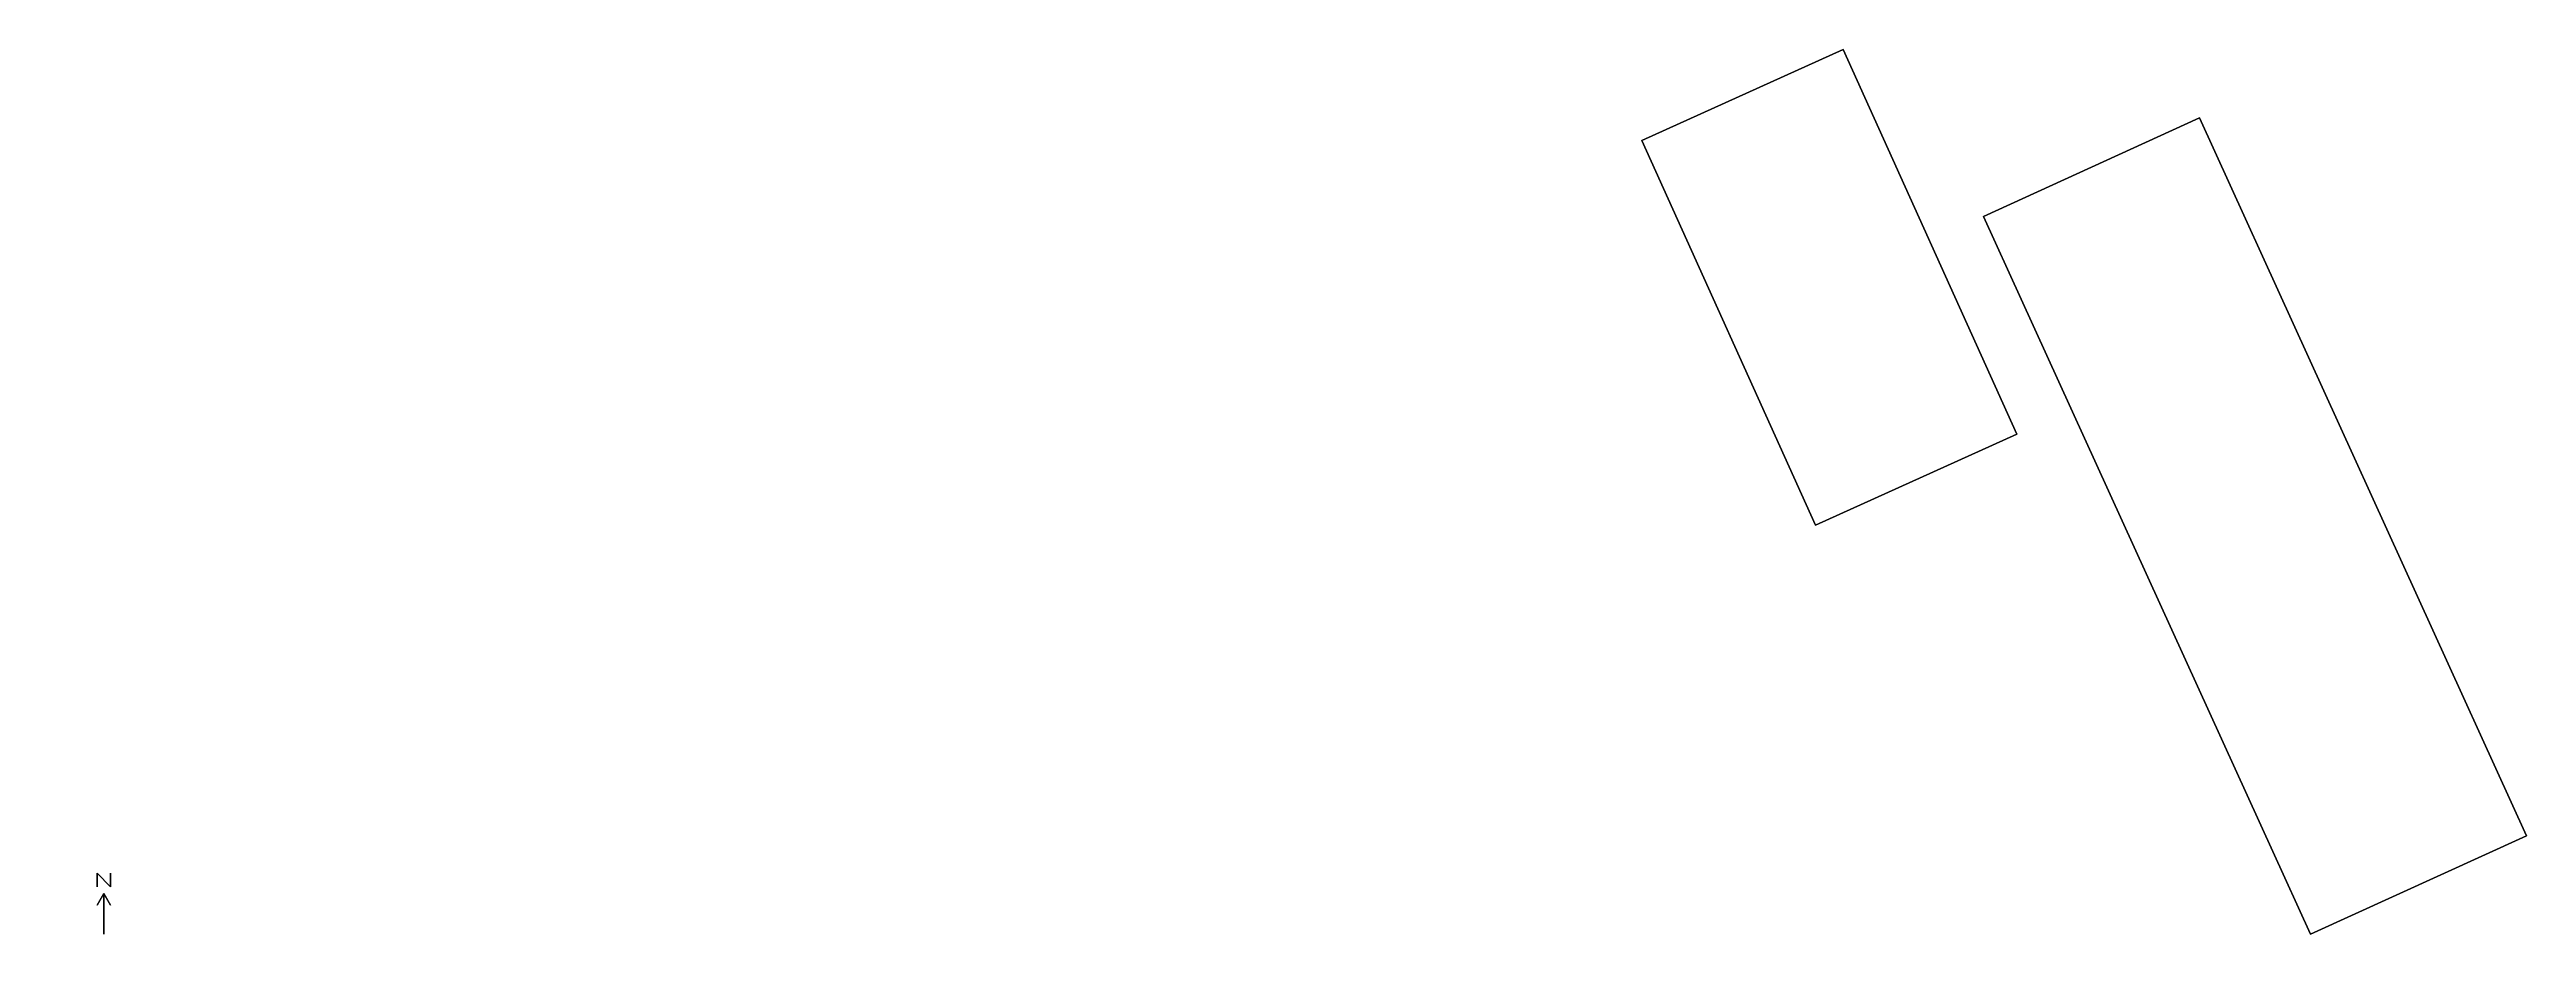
# Model space of a CAD drawing. Header units: metres. Extents: x -113 to 84, y -178 to 77.
# Drawn here: x -113.1 to 69.3, y -178 to -111.7 of the extents above; entities that cross this region are included whole.
import ezdxf

# ---------------------------------------------------------------- set-up
doc = ezdxf.new("R2010")
doc.units = ezdxf.units.M

msp = doc.modelspace()

# ---------------------------------------------------------------- linework, layer by layer
at = {"layer": '1', "color": 3}
for points in [[(-109.55578, -172.37279, 0.1), (-109.55578, -172.37279), (-109.55578, -173.37279), (-109.55578, -173.37279, 0.1)], [(-109.55578, -172.37279, 0.1), (-109.55578, -172.37279), (-108.55578, -173.37279), (-108.55578, -173.37279, 0.1)], [(-108.55578, -172.37279, 0.1), (-108.55578, -172.37279), (-108.55578, -173.37279), (-108.55578, -173.37279, 0.1)], [(-109.05578, -173.87279, 0.1), (-109.05578, -173.87279), (-109.55578, -174.73881), (-109.55578, -174.73881, 0.1)], [(-109.05578, -173.87279, 0.1), (-109.05578, -173.87279), (-109.05578, -176.87279), (-109.05578, -176.87279, 0.1)], [(-109.05578, -173.87279, 0.1), (-109.05578, -173.87279), (-108.55578, -174.73881), (-108.55578, -174.73881, 0.1)]]:
    msp.add_3dface(points, dxfattribs=at)
at = {"layer": 'Fixed Shading', "color": 5}
for points in [[(4.18134, -118.42675, 15.95359), (4.18134, -118.42675), (19.01346, -111.7328), (19.01346, -111.7328, 15.95359)], [(19.01346, -111.7328, 15.95359), (19.01346, -111.7328), (4.18134, -118.42675), (4.18134, -118.42675, 15.95359)], [(19.01346, -111.7328, 15.95359), (19.01346, -111.7328), (31.79495, -140.0533), (31.79495, -140.0533, 15.95359)], [(31.79495, -140.0533, 15.95359), (31.79495, -140.0533), (19.01346, -111.7328), (19.01346, -111.7328, 15.95359)], [(16.96314, -146.7473, 15.95359), (16.96314, -146.7473), (4.18134, -118.42675), (4.18134, -118.42675, 15.95359)], [(4.18134, -118.42675, 15.95359), (4.18134, -118.42675), (16.96314, -146.7473), (16.96314, -146.7473, 15.95359)], [(29.33486, -124.014, 30.96443), (29.33486, -124.014), (45.24215, -116.76864), (45.24215, -116.76864, 30.96443)], [(45.24215, -116.76864, 30.96443), (45.24215, -116.76864), (29.33486, -124.014), (29.33486, -124.014, 30.96443)], [(45.24215, -116.76864, 30.96443), (45.24215, -116.76864), (69.31799, -169.62743), (69.31799, -169.62743, 30.96443)], [(69.31799, -169.62743, 30.96443), (69.31799, -169.62743), (45.24215, -116.76864), (45.24215, -116.76864, 30.96443)], [(53.4107, -176.87279, 30.96443), (53.4107, -176.87279), (29.33486, -124.014), (29.33486, -124.014, 30.96443)], [(29.33486, -124.014, 30.96443), (29.33486, -124.014), (53.4107, -176.87279), (53.4107, -176.87279, 30.96443)], [(31.79495, -140.0533, 15.95359), (31.79495, -140.0533), (16.96314, -146.7473), (16.96314, -146.7473, 15.95359)], [(16.96314, -146.7473, 15.95359), (16.96314, -146.7473), (31.79495, -140.0533), (31.79495, -140.0533, 15.95359)], [(69.31799, -169.62743, 30.96443), (69.31799, -169.62743), (53.4107, -176.87279), (53.4107, -176.87279, 30.96443)], [(53.4107, -176.87279, 30.96443), (53.4107, -176.87279), (69.31799, -169.62743), (69.31799, -169.62743, 30.96443)]]:
    msp.add_3dface(points, dxfattribs=at)

doc.saveas('drawing.dxf')
